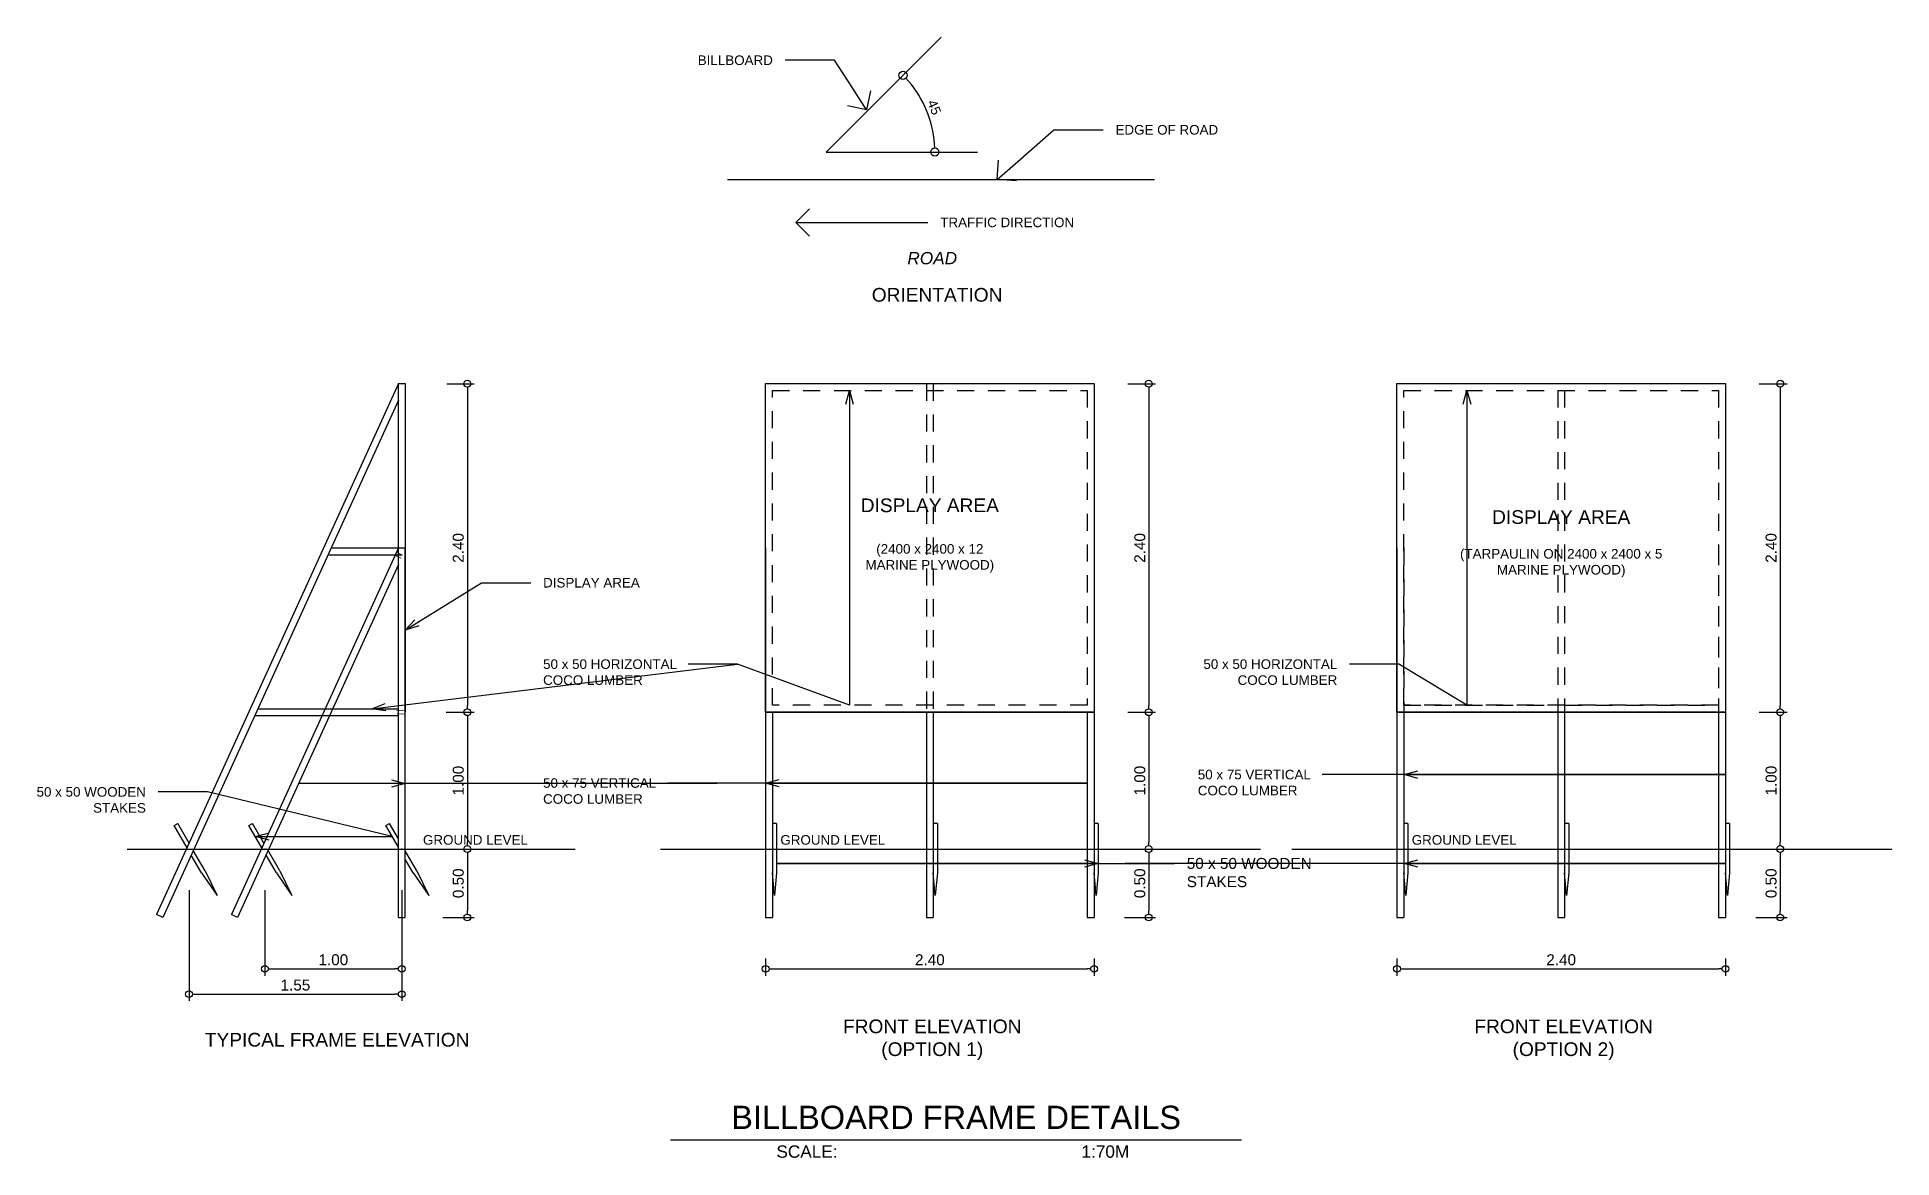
# Model space of a CAD drawing. Header units: inches. Extents: x -1369 to 1198, y -366 to 1398.
# Drawn here: x 43.95 to 57.5, y -7.36 to 0.83 of the extents above; entities that cross this region are included whole.
import ezdxf
from ezdxf import colors
from ezdxf.entities.mleader import LeaderData, LeaderLine
from ezdxf.math import Vec2, Vec3

# ---------------------------------------------------------------- set-up
doc = ezdxf.new("R2010")
doc.units = ezdxf.units.IN
doc.header["$MEASUREMENT"] = 0
doc.linetypes.add('HIDDEN2', pattern=[0.1875, 0.125, -0.0625])
doc.styles.add('20', font='arial.ttf', dxfattribs={"height": 0.06})
doc.styles.get("Standard").update_dxf_attribs({"font": 'arial.ttf'})
doc.dimstyles.new('50c', dxfattribs={"dimtxt": 0.125, "dimasz": 0.12, "dimexe": 0.05, "dimexo": 0.3, "dimgap": 0.025, "dimtad": 1, "dimzin": 0, "dimdsep": 46, "dimtxsty": 'Standard', "dimblk": 'DOTBLANK', "dimcen": 0.09, "dimclrd": 256, "dimclre": 256, "dimclrt": 7, "dimadec": 0, "dimazin": 0, "dimtfac": 1, "dimtix": 1, "dimtofl": 0, "dimtmove": 0, "dimatfit": 3, "dimfxl": 1, "dimtolj": 1, "dimtzin": 0, "dimarcsym": 0})

msp = doc.modelspace()

# ---------------------------------------------------------------- texts
at = {"insert": (50.5, 0.3123), "char_height": 0.07, "attachment_point": 5, "rotation": 292.5}
msp.add_mtext('\\A1;45', dxfattribs=at)
at = {"style": '20'}
for s, insert, char_height, width, attachment_point in [('{\\fArial|b0|i1|c0|p34;ROAD}', (50.4853, -0.7903), 0.09, 2.487898, 5), ('ORIENTATION', (50.5207, -1.0583), 0.1, 5.055864, 5), ('\\pxqc;{\\H0.66667x;DISPLAY AREA}\\P{\\H0.66667x;\\P\\H0.7x;(2400 x 2400 x 12\\PMARINE PLYWOOD)}', (50.4677, -2.8161), 0.15, 2.4, 5), ('\\pxqc;{\\H0.66667x;DISPLAY AREA\\P\\H0.7x;\\P(TARPAULIN ON 2400 x 2400 x 5\\PMARINE PLYWOOD)}', (55.0801, -2.8767), 0.15, 2.4, 5), ('GROUND LEVEL', (46.765, -5.005), 0.07, 1.416017, 1), ('GROUND LEVEL', (49.3759, -5.005), 0.07, 1.416017, 1), ('GROUND LEVEL', (53.9883, -5.005), 0.07, 1.416017, 1), ('FRONT ELEVATION\\P(OPTION 1)', (50.4853, -6.5006), 0.1, 2.487898, 5), ('FRONT ELEVATION\\P(OPTION 2)', (55.0976, -6.5006), 0.1, 2.487898, 5), ('TYPICAL FRAME ELEVATION', (46.1378, -6.5006), 0.1, 2.487898, 5), ('BILLBOARD FRAME DETAILS', (50.6598, -7.0682), 0.17, 5.055864, 5), ('SCALE:                                                   1:70M', (50.6358, -7.3178), 0.09, 4.811769, 5)]:
    msp.add_mtext(s, dxfattribs=dict(at, insert=insert, char_height=char_height, width=width, attachment_point=attachment_point))

# ---------------------------------------------------------------- blocks, each defined once
blk = doc.blocks.new('_DotBlank')
at = {"color": 0, "linetype": 'ByBlock', "lineweight": -2}
blk.add_line((-0.5, 0), (-1, 0), dxfattribs=at)
blk.add_circle((0, 0), 0.5, dxfattribs=at)
blk = doc.blocks.new('*D617')
at = {"lineweight": -2, "transparency": 16777216}
for p, q in [((45.61, -5.407), (45.61, -6.032)), ((46.61, -5.407), (46.61, -6.032)), ((45.66, -5.982), (46.56, -5.982))]:
    blk.add_line(p, q, dxfattribs=at)
at = {"layer": 'Defpoints', "color": 0, "transparency": 16777216}
for p in [(45.61, -5.107), (46.61, -5.107), (46.61, -5.982)]:
    blk.add_point(p, dxfattribs=at)
at = {"lineweight": -2, "transparency": 16777216, "xscale": 0.05, "yscale": 0.05, "zscale": 0.05, "rotation": 180}
blk.add_blockref('_DotBlank', (45.61, -5.982), dxfattribs=at)
at = {"lineweight": -2, "transparency": 16777216, "xscale": 0.05, "yscale": 0.05, "zscale": 0.05}
blk.add_blockref('_DotBlank', (46.61, -5.982), dxfattribs=at)
at = {"color": 7, "transparency": 16777216, "insert": (46.11, -5.916), "char_height": 0.08, "attachment_point": 5}
blk.add_mtext('\\A1;1.00', dxfattribs=at)
blk = doc.blocks.new('*D618')
at = {"lineweight": -2, "transparency": 16777216}
for p, q in [((46.938, -1.707), (47.139, -1.707)), ((47.089, -1.757), (47.089, -4.057)), ((46.935, -4.107), (47.139, -4.107))]:
    blk.add_line(p, q, dxfattribs=at)
at = {"layer": 'Defpoints', "color": 0, "transparency": 16777216}
for p in [(46.638, -1.707), (46.635, -4.107), (47.089, -4.107)]:
    blk.add_point(p, dxfattribs=at)
at = {"lineweight": -2, "transparency": 16777216, "xscale": 0.05, "yscale": 0.05, "zscale": 0.05}
for p, rotation in [((47.089, -1.707), 90), ((47.089, -4.107), 270)]:
    blk.add_blockref('_DotBlank', p, dxfattribs=dict(at, rotation=rotation))
at = {"color": 7, "transparency": 16777216, "insert": (47.023, -2.907), "char_height": 0.08, "attachment_point": 5, "rotation": 90}
blk.add_mtext('\\A1;2.40', dxfattribs=at)
blk = doc.blocks.new('*D619')
at = {"lineweight": -2, "transparency": 16777216}
for p, q in [((46.935, -4.107), (47.139, -4.107)), ((47.089, -4.157), (47.089, -5.057)), ((46.91, -5.107), (47.139, -5.107))]:
    blk.add_line(p, q, dxfattribs=at)
at = {"layer": 'Defpoints', "color": 0, "transparency": 16777216}
for p in [(46.635, -4.107), (46.61, -5.107), (47.089, -5.107)]:
    blk.add_point(p, dxfattribs=at)
at = {"lineweight": -2, "transparency": 16777216, "xscale": 0.05, "yscale": 0.05, "zscale": 0.05}
for p, rotation in [((47.089, -4.107), 90), ((47.089, -5.107), 270)]:
    blk.add_blockref('_DotBlank', p, dxfattribs=dict(at, rotation=rotation))
at = {"color": 7, "transparency": 16777216, "insert": (47.023, -4.607), "char_height": 0.08, "attachment_point": 5, "rotation": 90}
blk.add_mtext('\\A1;1.00', dxfattribs=at)
blk = doc.blocks.new('*D620')
at = {"lineweight": -2, "transparency": 16777216}
for p, q in [((46.91, -5.107), (47.139, -5.107)), ((47.089, -5.157), (47.089, -5.557)), ((46.91, -5.607), (47.139, -5.607))]:
    blk.add_line(p, q, dxfattribs=at)
at = {"layer": 'Defpoints', "color": 0, "transparency": 16777216}
for p in [(46.61, -5.107), (46.61, -5.607), (47.089, -5.607)]:
    blk.add_point(p, dxfattribs=at)
at = {"lineweight": -2, "transparency": 16777216, "xscale": 0.05, "yscale": 0.05, "zscale": 0.05}
for p, rotation in [((47.089, -5.107), 90), ((47.089, -5.607), 270)]:
    blk.add_blockref('_DotBlank', p, dxfattribs=dict(at, rotation=rotation))
at = {"color": 7, "transparency": 16777216, "insert": (47.023, -5.357), "char_height": 0.08, "attachment_point": 5, "rotation": 90}
blk.add_mtext('\\A1;0.50', dxfattribs=at)
blk = doc.blocks.new('_Open30')
at = {"color": 0, "linetype": 'ByBlock', "lineweight": -2}
for p, q in [((-1, 0.27), (0, 0)), ((0, 0), (-1, -0.27)), ((0, 0), (-1, 0))]:
    blk.add_line(p, q, dxfattribs=at)
blk = doc.blocks.new('*D621')
at = {"lineweight": -2, "transparency": 16777216}
for p, q in [((49.268, -5.907), (49.268, -6.032)), ((51.668, -5.907), (51.668, -6.032)), ((49.318, -5.982), (51.618, -5.982))]:
    blk.add_line(p, q, dxfattribs=at)
at = {"layer": 'Defpoints', "color": 0, "transparency": 16777216}
for p in [(49.268, -5.607), (51.668, -5.607), (51.668, -5.982)]:
    blk.add_point(p, dxfattribs=at)
at = {"lineweight": -2, "transparency": 16777216, "xscale": 0.05, "yscale": 0.05, "zscale": 0.05, "rotation": 180}
blk.add_blockref('_DotBlank', (49.268, -5.982), dxfattribs=at)
at = {"lineweight": -2, "transparency": 16777216, "xscale": 0.05, "yscale": 0.05, "zscale": 0.05}
blk.add_blockref('_DotBlank', (51.668, -5.982), dxfattribs=at)
at = {"color": 7, "transparency": 16777216, "insert": (50.468, -5.916), "char_height": 0.08, "attachment_point": 5}
blk.add_mtext('\\A1;2.40', dxfattribs=at)
blk = doc.blocks.new('*D610')
at = {"lineweight": -2, "transparency": 16777216}
for p, q in [((51.914, -1.707), (52.117, -1.707)), ((52.067, -1.757), (52.067, -4.057)), ((51.914, -4.107), (52.117, -4.107))]:
    blk.add_line(p, q, dxfattribs=at)
at = {"layer": 'Defpoints', "color": 0, "transparency": 16777216}
for p in [(51.614, -1.707), (51.614, -4.107), (52.067, -4.107)]:
    blk.add_point(p, dxfattribs=at)
at = {"lineweight": -2, "transparency": 16777216, "xscale": 0.05, "yscale": 0.05, "zscale": 0.05}
for p, rotation in [((52.067, -1.707), 90), ((52.067, -4.107), 270)]:
    blk.add_blockref('_DotBlank', p, dxfattribs=dict(at, rotation=rotation))
at = {"color": 7, "transparency": 16777216, "insert": (52.002, -2.907), "char_height": 0.08, "attachment_point": 5, "rotation": 90}
blk.add_mtext('\\A1;2.40', dxfattribs=at)
blk = doc.blocks.new('*D611')
at = {"lineweight": -2, "transparency": 16777216}
for p, q in [((51.914, -4.107), (52.117, -4.107)), ((52.067, -4.157), (52.067, -5.057)), ((51.889, -5.107), (52.117, -5.107))]:
    blk.add_line(p, q, dxfattribs=at)
at = {"layer": 'Defpoints', "color": 0, "transparency": 16777216}
for p in [(51.614, -4.107), (51.589, -5.107), (52.067, -5.107)]:
    blk.add_point(p, dxfattribs=at)
at = {"lineweight": -2, "transparency": 16777216, "xscale": 0.05, "yscale": 0.05, "zscale": 0.05}
for p, rotation in [((52.067, -4.107), 90), ((52.067, -5.107), 270)]:
    blk.add_blockref('_DotBlank', p, dxfattribs=dict(at, rotation=rotation))
at = {"color": 7, "transparency": 16777216, "insert": (52.002, -4.607), "char_height": 0.08, "attachment_point": 5, "rotation": 90}
blk.add_mtext('\\A1;1.00', dxfattribs=at)
blk = doc.blocks.new('*D612')
at = {"lineweight": -2, "transparency": 16777216}
for p, q in [((51.889, -5.107), (52.117, -5.107)), ((52.067, -5.157), (52.067, -5.557)), ((51.889, -5.607), (52.117, -5.607))]:
    blk.add_line(p, q, dxfattribs=at)
at = {"layer": 'Defpoints', "color": 0, "transparency": 16777216}
for p in [(51.589, -5.107), (51.589, -5.607), (52.067, -5.607)]:
    blk.add_point(p, dxfattribs=at)
at = {"lineweight": -2, "transparency": 16777216, "xscale": 0.05, "yscale": 0.05, "zscale": 0.05}
for p, rotation in [((52.067, -5.107), 90), ((52.067, -5.607), 270)]:
    blk.add_blockref('_DotBlank', p, dxfattribs=dict(at, rotation=rotation))
at = {"color": 7, "transparency": 16777216, "insert": (52.002, -5.357), "char_height": 0.08, "attachment_point": 5, "rotation": 90}
blk.add_mtext('\\A1;0.50', dxfattribs=at)
blk = doc.blocks.new('*D622')
at = {"lineweight": -2, "transparency": 16777216}
for p, q in [((53.88, -5.907), (53.88, -6.032)), ((56.28, -5.907), (56.28, -6.032)), ((53.93, -5.982), (56.23, -5.982))]:
    blk.add_line(p, q, dxfattribs=at)
at = {"layer": 'Defpoints', "color": 0, "transparency": 16777216}
for p in [(53.88, -5.607), (56.28, -5.607), (56.28, -5.982)]:
    blk.add_point(p, dxfattribs=at)
at = {"lineweight": -2, "transparency": 16777216, "xscale": 0.05, "yscale": 0.05, "zscale": 0.05, "rotation": 180}
blk.add_blockref('_DotBlank', (53.88, -5.982), dxfattribs=at)
at = {"lineweight": -2, "transparency": 16777216, "xscale": 0.05, "yscale": 0.05, "zscale": 0.05}
blk.add_blockref('_DotBlank', (56.28, -5.982), dxfattribs=at)
at = {"color": 7, "transparency": 16777216, "insert": (55.08, -5.916), "char_height": 0.08, "attachment_point": 5}
blk.add_mtext('\\A1;2.40', dxfattribs=at)
blk = doc.blocks.new('*D613')
at = {"lineweight": -2, "transparency": 16777216}
for p, q in [((56.526, -1.707), (56.73, -1.707)), ((56.68, -1.757), (56.68, -4.057)), ((56.526, -4.107), (56.73, -4.107))]:
    blk.add_line(p, q, dxfattribs=at)
at = {"layer": 'Defpoints', "color": 0, "transparency": 16777216}
for p in [(56.226, -1.707), (56.226, -4.107), (56.68, -4.107)]:
    blk.add_point(p, dxfattribs=at)
at = {"lineweight": -2, "transparency": 16777216, "xscale": 0.05, "yscale": 0.05, "zscale": 0.05}
for p, rotation in [((56.68, -1.707), 90), ((56.68, -4.107), 270)]:
    blk.add_blockref('_DotBlank', p, dxfattribs=dict(at, rotation=rotation))
at = {"color": 7, "transparency": 16777216, "insert": (56.614, -2.907), "char_height": 0.08, "attachment_point": 5, "rotation": 90}
blk.add_mtext('\\A1;2.40', dxfattribs=at)
blk = doc.blocks.new('*D614')
at = {"lineweight": -2, "transparency": 16777216}
for p, q in [((56.526, -4.107), (56.73, -4.107)), ((56.68, -4.157), (56.68, -5.057)), ((56.501, -5.107), (56.73, -5.107))]:
    blk.add_line(p, q, dxfattribs=at)
at = {"layer": 'Defpoints', "color": 0, "transparency": 16777216}
for p in [(56.226, -4.107), (56.201, -5.107), (56.68, -5.107)]:
    blk.add_point(p, dxfattribs=at)
at = {"lineweight": -2, "transparency": 16777216, "xscale": 0.05, "yscale": 0.05, "zscale": 0.05}
for p, rotation in [((56.68, -4.107), 90), ((56.68, -5.107), 270)]:
    blk.add_blockref('_DotBlank', p, dxfattribs=dict(at, rotation=rotation))
at = {"color": 7, "transparency": 16777216, "insert": (56.614, -4.607), "char_height": 0.08, "attachment_point": 5, "rotation": 90}
blk.add_mtext('\\A1;1.00', dxfattribs=at)
blk = doc.blocks.new('*D615')
at = {"lineweight": -2, "transparency": 16777216}
for p, q in [((56.501, -5.107), (56.73, -5.107)), ((56.68, -5.157), (56.68, -5.557)), ((56.501, -5.607), (56.73, -5.607))]:
    blk.add_line(p, q, dxfattribs=at)
at = {"layer": 'Defpoints', "color": 0, "transparency": 16777216}
for p in [(56.201, -5.107), (56.201, -5.607), (56.68, -5.607)]:
    blk.add_point(p, dxfattribs=at)
at = {"lineweight": -2, "transparency": 16777216, "xscale": 0.05, "yscale": 0.05, "zscale": 0.05}
for p, rotation in [((56.68, -5.107), 90), ((56.68, -5.607), 270)]:
    blk.add_blockref('_DotBlank', p, dxfattribs=dict(at, rotation=rotation))
at = {"color": 7, "transparency": 16777216, "insert": (56.614, -5.357), "char_height": 0.08, "attachment_point": 5, "rotation": 90}
blk.add_mtext('\\A1;0.50', dxfattribs=at)
blk = doc.blocks.new('_Open90')
at = {"color": 0, "linetype": 'ByBlock', "lineweight": -2}
for p, q in [((0, 0), (-1, 0)), ((-0.5, 0.5), (0, 0)), ((0, 0), (-0.5, -0.5))]:
    blk.add_line(p, q, dxfattribs=at)
blk = doc.blocks.new('*D616')
at = {"lineweight": -2, "transparency": 16777216}
for p, q in [((45.056, -5.407), (45.056, -6.217)), ((46.61, -5.407), (46.61, -6.217)), ((45.106, -6.167), (46.56, -6.167))]:
    blk.add_line(p, q, dxfattribs=at)
at = {"layer": 'Defpoints', "color": 0, "transparency": 16777216}
for p in [(45.056, -5.107), (46.61, -5.107), (46.61, -6.167)]:
    blk.add_point(p, dxfattribs=at)
at = {"lineweight": -2, "transparency": 16777216, "xscale": 0.05, "yscale": 0.05, "zscale": 0.05, "rotation": 180}
blk.add_blockref('_DotBlank', (45.056, -6.167), dxfattribs=at)
at = {"lineweight": -2, "transparency": 16777216, "xscale": 0.05, "yscale": 0.05, "zscale": 0.05}
blk.add_blockref('_DotBlank', (46.61, -6.167), dxfattribs=at)
at = {"color": 7, "transparency": 16777216, "insert": (45.833, -6.101), "char_height": 0.08, "attachment_point": 5}
blk.add_mtext('\\A1;1.55', dxfattribs=at)

# ---------------------------------------------------------------- dimensions: what is measured, and where the dimension line sits
for base, p1, p2, override, picture, middle in [((47.0887, -4.1066), (46.6383, -1.7066), (46.6353, -4.1066), {"dimtxt": 0.08, "dimasz": 0.05}, '*D618', (47.0229, -2.9066)), ((52.0674, -4.1066), (51.614, -1.7066), (51.614, -4.1066), {"dimtxt": 0.08, "dimasz": 0.05}, '*D610', (52.0015, -2.9066)), ((56.6797, -4.1066), (56.2263, -1.7066), (56.2263, -4.1066), {"dimtxt": 0.08, "dimasz": 0.05}, '*D613', (56.6139, -2.9066)), ((47.0887, -5.1066), (46.6353, -4.1066), (46.6103, -5.1066), {"dimtxt": 0.08, "dimasz": 0.05, "dimtmove": 1}, '*D619', (47.0229, -4.6066)), ((52.0674, -5.1066), (51.614, -4.1066), (51.589, -5.1066), {"dimtxt": 0.08, "dimasz": 0.05, "dimtmove": 1}, '*D611', (52.0015, -4.6066)), ((56.6797, -5.1066), (56.2263, -4.1066), (56.2013, -5.1066), {"dimtxt": 0.08, "dimasz": 0.05, "dimtmove": 1}, '*D614', (56.6139, -4.6066)), ((47.0887, -5.6066), (46.6103, -5.1066), (46.6103, -5.6066), {"dimtxt": 0.08, "dimasz": 0.05, "dimtmove": 1}, '*D620', (47.0229, -5.3566)), ((52.0674, -5.6066), (51.589, -5.1066), (51.589, -5.6066), {"dimtxt": 0.08, "dimasz": 0.05, "dimtmove": 1}, '*D612', (52.0015, -5.3566)), ((56.6797, -5.6066), (56.2013, -5.1066), (56.2013, -5.6066), {"dimtxt": 0.08, "dimasz": 0.05, "dimtmove": 1}, '*D615', (56.6139, -5.3566))]:
    dim = msp.add_linear_dim(base=base, p1=p1, p2=p2, angle=90, dimstyle='50c', override=override)
    dim.commit()
    dim.dimension.update_dxf_attribs({"geometry": picture, "text_midpoint": middle})
dim = msp.add_linear_dim(base=(46.6103, -6.1668), p1=(45.0563, -5.1066), p2=(46.6103, -5.1066), dimstyle='50c', override={"dimtxt": 0.08, "dimasz": 0.05})
dim.commit()
dim.dimension.update_dxf_attribs({"geometry": '*D616', "text_midpoint": (45.8333, -6.1668), "dimtype": 160})
for base, p1, p2, picture, middle in [((46.6103, -5.9818), (45.6103, -5.1066), (46.6103, -5.1066), '*D617', (46.1103, -5.916)), ((51.6677, -5.9818), (49.2677, -5.6066), (51.6677, -5.6066), '*D621', (50.4677, -5.916)), ((56.2801, -5.9818), (53.8801, -5.6066), (56.2801, -5.6066), '*D622', (55.0801, -5.916))]:
    dim = msp.add_linear_dim(base=base, p1=p1, p2=p2, dimstyle='50c', override={"dimtxt": 0.08, "dimasz": 0.05})
    dim.commit()
    dim.dimension.update_dxf_attribs({"geometry": picture, "text_midpoint": middle})

# ---------------------------------------------------------------- linework, layer by layer
at = {"lineweight": 30}
for p, q in [((49.7115, -0.0143), (50.5512, 0.8254)), ((46.6383, -4.1066), (46.6383, -1.7066)), ((44.6044, -5.1066), (47.8775, -5.1066)), ((48.5007, -5.1066), (52.8838, -5.1066)), ((53.1131, -5.1066), (57.4962, -5.1066))]:
    msp.add_line(p, q, dxfattribs=at)
for p, q in [((49.7115, -0.0143), (50.8155, -0.0143)), ((48.9907, -0.2143), (52.1094, -0.2143)), ((46.5853, -1.7066), (44.8184, -5.5859)), ((46.5853, -5.6066), (46.5853, -1.7066)), ((46.5853, -1.7066), (46.6353, -1.7066)), ((46.5853, -1.8272), (44.8639, -5.6066)), ((46.5853, -2.9066), (45.365, -5.5859)), ((46.0709, -2.9566), (46.6111, -2.9566)), ((46.0937, -2.9066), (46.6353, -2.9066)), ((46.5853, -2.9066), (46.6353, -2.9066)), ((46.6353, -5.6066), (46.6353, -2.9066)), ((46.6353, -4.1066), (46.6353, -2.9066)), ((46.6353, -2.9066), (46.6383, -2.9066)), ((49.2677, -2.9066), (49.2677, -5.6066)), ((51.6677, -2.9066), (51.6677, -5.6066)), ((53.8801, -2.9066), (53.8801, -5.6066)), ((56.2801, -2.9066), (56.2801, -5.6066)), ((46.5853, -3.0272), (45.4105, -5.6066)), ((45.5357, -4.1316), (46.5853, -4.1316)), ((45.5585, -4.0816), (46.5853, -4.0816)), ((46.6353, -4.1066), (46.6383, -4.1066)), ((49.2677, -4.1066), (51.6677, -4.1066)), ((49.3177, -4.1066), (49.3177, -5.6066)), ((50.4427, -4.1066), (50.4427, -5.6066)), ((50.4927, -4.1066), (50.4927, -5.6066)), ((51.6177, -4.1066), (51.6177, -5.6066)), ((53.8801, -4.1066), (56.2801, -4.1066)), ((53.9301, -4.1066), (53.9301, -5.6066)), ((55.0551, -4.1066), (55.0551, -5.6066)), ((55.1051, -4.1066), (55.1051, -5.6066)), ((56.2301, -4.1066), (56.2301, -5.6066)), ((44.9472, -4.9348), (44.9732, -4.9198)), ((45.041, -5.0972), (44.9472, -4.9348)), ((45.0563, -5.0637), (44.9732, -4.9198)), ((45.4938, -4.9348), (45.5198, -4.9198)), ((45.5876, -5.0972), (45.4938, -4.9348)), ((45.6028, -5.0637), (45.5198, -4.9198)), ((46.4938, -4.9348), (46.5198, -4.9198)), ((46.5853, -5.0933), (46.4938, -4.9348)), ((46.5853, -5.0333), (46.5198, -4.9198)), ((49.3177, -4.9198), (49.3177, -5.2812)), ((49.3477, -4.9198), (49.3177, -4.9198)), ((49.3477, -4.9198), (49.3477, -5.2812)), ((50.4927, -4.9198), (50.4927, -5.2812)), ((50.5227, -4.9198), (50.4927, -4.9198)), ((50.5227, -4.9198), (50.5227, -5.2812)), ((51.6677, -4.9198), (51.6677, -5.2812)), ((51.6977, -4.9198), (51.6677, -4.9198)), ((51.6977, -4.9198), (51.6977, -5.2812)), ((53.9301, -4.9198), (53.9301, -5.2812)), ((53.9601, -4.9198), (53.9301, -4.9198)), ((53.9601, -4.9198), (53.9601, -5.2812)), ((55.1051, -4.9198), (55.1051, -5.2812)), ((55.1351, -4.9198), (55.1051, -4.9198)), ((55.1351, -4.9198), (55.1351, -5.2812)), ((56.2801, -4.9198), (56.2801, -5.2812)), ((56.3101, -4.9198), (56.2801, -4.9198)), ((56.3101, -4.9198), (56.3101, -5.2812)), ((45.1732, -5.2662), (45.087, -5.1169)), ((45.7198, -5.2662), (45.6335, -5.1169)), ((46.7198, -5.2662), (46.6353, -5.1199)), ((45.1472, -5.2812), (45.0717, -5.1504)), ((45.1472, -5.2812), (45.2602, -5.4469)), ((45.1732, -5.2662), (45.2602, -5.4469)), ((45.6938, -5.2812), (45.6183, -5.1504)), ((45.6938, -5.2812), (45.8068, -5.4469)), ((45.7198, -5.2662), (45.8068, -5.4469)), ((46.6938, -5.2812), (46.6353, -5.1799)), ((46.6938, -5.2812), (46.8068, -5.4469)), ((46.7198, -5.2662), (46.8068, -5.4469)), ((49.3327, -5.4469), (49.3177, -5.2812)), ((49.3477, -5.2812), (49.3327, -5.4469)), ((50.5077, -5.4469), (50.4927, -5.2812)), ((50.5227, -5.2812), (50.5077, -5.4469)), ((51.6827, -5.4469), (51.6677, -5.2812)), ((51.6977, -5.2812), (51.6827, -5.4469)), ((53.9451, -5.4469), (53.9301, -5.2812)), ((53.9601, -5.2812), (53.9451, -5.4469)), ((55.1201, -5.4469), (55.1051, -5.2812)), ((55.1351, -5.2812), (55.1201, -5.4469)), ((56.2951, -5.4469), (56.2801, -5.2812)), ((56.3101, -5.2812), (56.2951, -5.4469)), ((44.8639, -5.6066), (44.8184, -5.5859)), ((45.4105, -5.6066), (45.365, -5.5859)), ((46.5853, -5.6066), (46.6353, -5.6066)), ((49.2677, -5.6066), (49.3177, -5.6066)), ((50.4427, -5.6066), (50.4927, -5.6066)), ((51.6177, -5.6066), (51.6677, -5.6066)), ((53.8801, -5.6066), (53.9301, -5.6066)), ((55.0551, -5.6066), (55.1051, -5.6066)), ((56.2301, -5.6066), (56.2801, -5.6066)), ((48.5733, -7.2314), (52.7452, -7.2314))]:
    msp.add_line(p, q)
at = {"linetype": 'HIDDEN2'}
for p, q in [((50.4427, -1.7066), (50.4427, -4.1066)), ((50.4927, -1.7066), (50.4927, -4.1066)), ((55.0551, -1.7566), (55.0551, -4.1066)), ((55.1051, -1.7566), (55.1051, -4.1066)), ((53.9301, -2.9066), (53.9301, -4.1066)), ((56.2301, -2.9066), (56.2301, -4.1066)), ((53.9301, -4.0566), (55.0551, -4.0566)), ((55.1051, -4.0566), (56.2301, -4.0566))]:
    msp.add_line(p, q, dxfattribs=at)
at = {"lineweight": 20}
for p, q in [((46.5597, -2.9598), (46.6049, -2.9813)), ((46.5705, -2.9372), (46.6156, -2.9588)), ((46.6353, -4.0921), (46.5749, -4.0946)), ((46.6353, -4.1202), (46.5759, -4.1199))]:
    msp.add_line(p, q, dxfattribs=at)
at = {"lineweight": 30}
for points in [[(49.2677, -1.7066), (51.6677, -1.7066), (51.6677, -4.1066), (49.2677, -4.1066)], [(53.8801, -1.7066), (56.2801, -1.7066), (56.2801, -4.1066), (53.8801, -4.1066)]]:
    msp.add_lwpolyline(points, close=True, dxfattribs=at)
at = {"linetype": 'HIDDEN2'}
for points in [[(49.3177, -1.7566), (51.6177, -1.7566), (51.6177, -4.0566), (49.3177, -4.0566)], [(53.9301, -1.7566), (56.2301, -1.7566), (56.2301, -4.0566), (53.9301, -4.0566)]]:
    msp.add_lwpolyline(points, close=True, dxfattribs=at)
msp.add_arc((49.7115, -0.0143), 0.7929, 4.33647, 40.66353)
for p in [(45.6103, -5.1066), (46.6103, -5.1066)]:
    msp.add_point(p)

# ---------------------------------------------------------------- block references
at = {"xscale": 0.06, "yscale": 0.06, "zscale": 0.06}
for p, rotation in [((50.2722, 0.5464), 132.8317668811711), ((50.5044, -0.0143), 272.168233118766)]:
    msp.add_blockref('_DotBlank', p, dxfattribs=dict(at, rotation=rotation))

msp.set_redraw_order([(e.dxf.handle, doc.entitydb.next_handle()) for e in msp.query("TEXT MTEXT ATTDEF DIMENSION ARC_DIMENSION")])  # texts and dimensions are drawn at this point

# ---------------------------------------------------------------- leaders
ml = msp.add_multileader_mtext('Standard')
ml.set_content('BILLBOARD', color=7)
ml.set_leader_properties()
ml.set_arrow_properties(name='OPEN90')
ml.build(insert=Vec2(0, 0))
ml.multileader.update_dxf_attribs({"dogleg_length": 0.36, "arrow_head_size": 0.2})
ctx = ml.context
ctx.base_point, ctx.char_height, ctx.arrow_head_size, ctx.landing_gap_size, ctx.plane_origin = Vec3(48.6944, 0.6559), 0.07, 0.2, 0.09, Vec3(50.4155, 0.294)
ctx.text_align_type = 2
notes = []
notes.append((ctx, [(0, (1, 1, 0), (49.771, 0.6559), (-1, 0), 0.36, [(0, [(50.0056, 0.294)], 0, [])])]))
ctx.mtext.insert, ctx.mtext.alignment, ctx.mtext.flow_direction = Vec3(49.321, 0.6915), 3, 5
ml = msp.add_multileader_mtext('Standard')
ml.set_content('EDGE OF ROAD', color=7)
ml.set_leader_properties()
ml.set_arrow_properties(name='OPEN90')
ml.build(insert=Vec2(0, 0))
ml.multileader.update_dxf_attribs({"dogleg_length": 0.36, "arrow_head_size": 0.2})
ctx = ml.context
ctx.base_point, ctx.char_height, ctx.arrow_head_size, ctx.landing_gap_size, ctx.plane_origin = Vec3(51.7345, 0.1476), 0.07, 0.2, 0.09, Vec3(50.55, -0.2143)
notes.append((ctx, [(0, (1, 1, 0), (51.3745, 0.1476), (1, 0), 0.36, [(0, [(50.9599, -0.2143)], 0, [])])]))
ctx.mtext.insert, ctx.mtext.flow_direction = Vec3(51.8245, 0.1832), 5
ml = msp.add_multileader_mtext('Standard')
ml.set_content('TRAFFIC DIRECTION', color=7)
ml.set_leader_properties()
ml.set_arrow_properties(name='OPEN90')
ml.build(insert=Vec2(0, 0))
ml.multileader.update_dxf_attribs({"dogleg_length": 0.36, "arrow_head_size": 0.2})
ctx = ml.context
ctx.base_point, ctx.char_height, ctx.arrow_head_size, ctx.landing_gap_size, ctx.plane_origin = Vec3(50.4542, -0.529), 0.07, 0.2, 0.09, Vec3(49.4883, -0.529)
notes.append((ctx, [(0, (1, 1, 0), (50.0942, -0.529), (1, 0), 0.36, [(0, [(49.4883, -0.529)], 0, [])])]))
ctx.mtext.insert, ctx.mtext.flow_direction = Vec3(50.5442, -0.4934), 5
ml = msp.add_multileader_mtext('Standard')
ml.set_content('50 x 50 HORIZONTAL\\PCOCO LUMBER', color=7)
ml.set_leader_properties()
ml.set_arrow_properties(name='OPEN30')
ml.build(insert=Vec2(0, 0))
ml.multileader.update_dxf_attribs({"dogleg_length": 0.36, "arrow_head_size": 0.1})
ctx = ml.context
ctx.base_point, ctx.char_height, ctx.arrow_head_size, ctx.landing_gap_size, ctx.plane_origin = Vec3(47.5524, -3.7564), 0.07, 0.1, 0.09, Vec3(46.3918, -4.1013)
notes.append((ctx, [(1, (1, 1, 0), (49.063, -3.7564), (-1, 0), 0.36, [(0, [(46.3918, -4.0816)], 0, []), (2, [(49.8802, -1.7566), (49.8802, -4.0566)], 0, [])])]))
ctx.mtext.insert, ctx.mtext.flow_direction = Vec3(47.6424, -3.7208), 5
ml = msp.add_multileader_mtext('Standard')
ml.set_content('50 x 50 HORIZONTAL\\PCOCO LUMBER', color=7)
ml.set_leader_properties()
ml.set_arrow_properties(name='OPEN30')
ml.build(insert=Vec2(0, 0))
ml.multileader.update_dxf_attribs({"dogleg_length": 0.36, "arrow_head_size": 0.1})
ctx = ml.context
ctx.base_point, ctx.char_height, ctx.arrow_head_size, ctx.landing_gap_size, ctx.plane_origin = Vec3(52.3837, -3.7564), 0.07, 0.1, 0.09, Vec3(50.9035, -4.1013)
ctx.text_align_type = 2
notes.append((ctx, [(1, (1, 1, 0), (53.8943, -3.7564), (-1, 0), 0.36, [(2, [(54.3919, -1.7566), (54.3919, -4.0566)], 0, [])])]))
ctx.mtext.insert, ctx.mtext.alignment, ctx.mtext.flow_direction = Vec3(53.4443, -3.7208), 3, 5
ml = msp.add_multileader_mtext('Standard')
ml.set_content('DISPLAY AREA', color=7)
ml.set_leader_properties()
ml.set_arrow_properties(name='OPEN30')
ml.build(insert=Vec2(0, 0))
ml.multileader.update_dxf_attribs({"dogleg_length": 0.36, "arrow_head_size": 0.1})
ctx = ml.context
ctx.base_point, ctx.char_height, ctx.arrow_head_size, ctx.landing_gap_size, ctx.plane_origin = Vec3(47.5524, -3.1617), 0.07, 0.1, 0.09, Vec3(46.6353, -3.5066)
notes.append((ctx, [(0, (1, 1, 0), (47.1924, -3.1617), (1, 0), 0.36, [(0, [(46.6353, -3.5066)], 0, [])])]))
ctx.mtext.insert, ctx.mtext.flow_direction = Vec3(47.6424, -3.1261), 5
ml = msp.add_multileader_mtext('Standard')
ml.set_content('50 x 75 VERTICAL \\PCOCO LUMBER', color=7)
ml.set_leader_properties()
ml.set_arrow_properties(name='OPEN30')
ml.build(insert=Vec2(0, 0))
ml.multileader.update_dxf_attribs({"dogleg_length": 0.36, "arrow_head_size": 0.1})
ctx = ml.context
ctx.base_point, ctx.char_height, ctx.arrow_head_size, ctx.landing_gap_size, ctx.plane_origin = Vec3(47.5524, -4.625), 0.07, 0.1, 0.09, Vec3(46.6082, -4.6284)
notes.append((ctx, [(1, (1, 1, 0), (48.911, -4.625), (-1, 0), 0.36, [(1, [(46.6353, -4.6284), (45.8567, -4.625)], 0, []), (4, [(49.2677, -4.625), (50.4427, -4.625), (51.6177, -4.625)], 0, [])])]))
ctx.mtext.insert, ctx.mtext.flow_direction = Vec3(47.6424, -4.5894), 5
ml = msp.add_multileader_mtext('Standard')
ml.set_content('50 x 75 VERTICAL \\PCOCO LUMBER', color=7)
ml.set_leader_properties()
ml.set_arrow_properties(name='OPEN30')
ml.build(insert=Vec2(0, 0))
ml.multileader.update_dxf_attribs({"dogleg_length": 0.36, "arrow_head_size": 0.1})
ctx = ml.context
ctx.base_point, ctx.char_height, ctx.arrow_head_size, ctx.landing_gap_size, ctx.plane_origin = Vec3(52.3354, -4.5632), 0.07, 0.1, 0.09, Vec3(51.2743, -4.5666)
notes.append((ctx, [(1, (1, 1, 0), (53.694, -4.5632), (-1, 0), 0.36, [(4, [(53.9338, -4.5632), (55.1088, -4.5632), (56.2838, -4.5632)], 0, [])])]))
ctx.mtext.insert, ctx.mtext.flow_direction = Vec3(52.4254, -4.5276), 5
ml = msp.add_multileader_mtext('Standard')
ml.set_content('50 x 50 WOODEN\\PSTAKES', color=7)
ml.set_leader_properties()
ml.set_arrow_properties(name='OPEN30')
ml.build(insert=Vec2(0, 0))
ml.multileader.update_dxf_attribs({"dogleg_length": 0.36, "arrow_head_size": 0.1})
ctx = ml.context
ctx.base_point, ctx.char_height, ctx.arrow_head_size, ctx.landing_gap_size, ctx.plane_origin = Vec3(43.8639, -4.69), 0.07, 0.1, 0.09, Vec3(45.5677, -5.016)
ctx.text_align_type = 2
notes.append((ctx, [(0, (1, 1, 0), (45.1907, -4.69), (-1, 0), 0.36, [(1, [(45.5407, -5.016), (46.5395, -5.014)], 0, [])])]))
ctx.mtext.insert, ctx.mtext.alignment, ctx.mtext.flow_direction = Vec3(44.7407, -4.6544), 3, 5
ml = msp.add_multileader_mtext('Standard')
ml.set_content('50 x 50 WOODEN\\PSTAKES', color=7)
ml.set_leader_properties()
ml.set_arrow_properties(name='OPEN30')
ml.build(insert=Vec2(0, 0))
ml.multileader.update_dxf_attribs({"dogleg_length": 0.36, "arrow_head_size": 0.1})
ctx = ml.context
ctx.base_point, ctx.char_height, ctx.arrow_head_size, ctx.landing_gap_size, ctx.plane_origin = Vec3(52.2548, -5.2125), 0.08, 0.1, 0.09, Vec3(51.2743, -5.2159)
notes.append((ctx, [(0, (1, 1, 0), (51.8948, -5.2125), (1, 0), 0.36, [(4, [(53.9338, -5.2125), (55.1088, -5.2125), (56.2838, -5.2125)], 0, []), (5, [(51.6977, -5.2125), (50.5227, -5.2125), (49.3477, -5.2125)], 0, [])])]))
ctx.mtext.insert, ctx.mtext.flow_direction = Vec3(52.3448, -5.1718), 5
for ctx, leaders in notes:
    for number, flags, end, landing, length, lines in leaders:
        leader = LeaderData()
        leader.index, (leader.has_last_leader_line, leader.has_dogleg_vector, leader.attachment_direction) = number, flags
        leader.last_leader_point, leader.dogleg_vector, leader.dogleg_length = Vec3(end), Vec3(landing), length
        for number, points, colour, breaks in lines:
            line = LeaderLine()
            line.index, line.vertices, line.color, line.breaks = number, Vec3.list(points), colors.encode_raw_color(colour), breaks
            leader.lines.append(line)
        ctx.leaders.append(leader)

doc.saveas('drawing.dxf')
